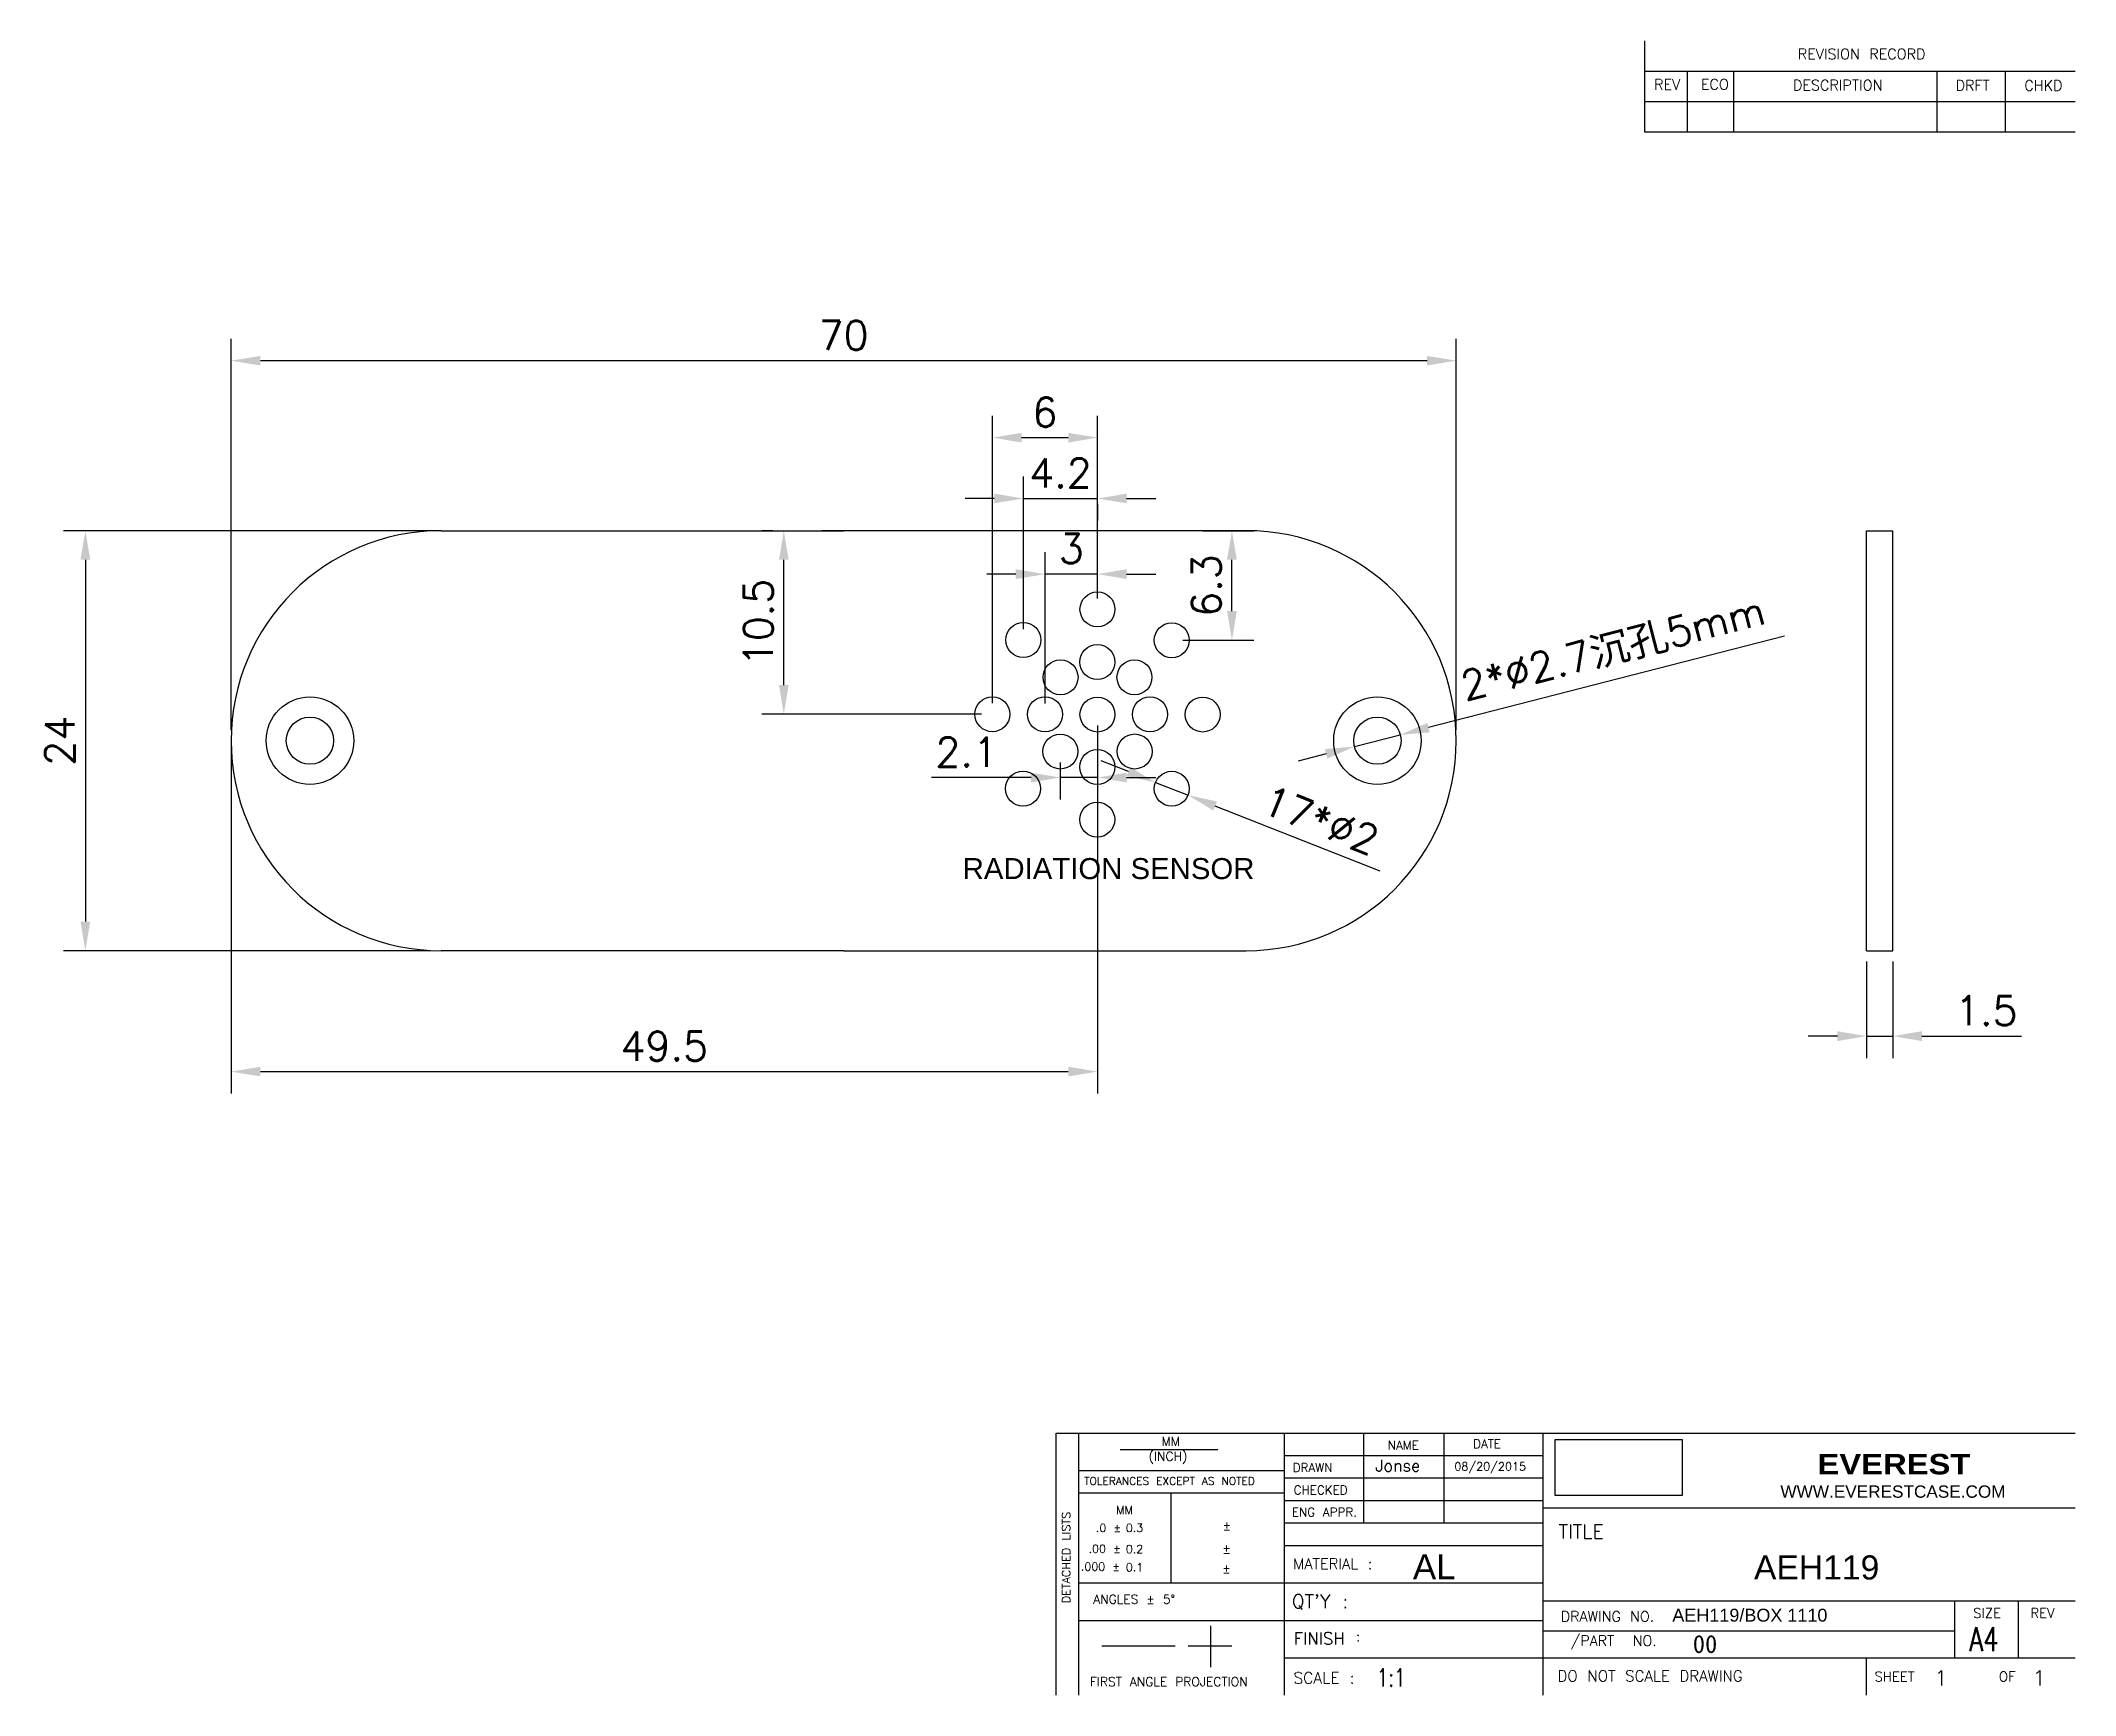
# Model space of a CAD drawing. Header units: millimetres. Extents: x 208 to 701, y 216 to 572.
# Drawn here: x 584.5 to 700.7, y 217.6 to 312.2 of the extents above; entities that cross this region are included whole.
import ezdxf
from ezdxf.enums import TextEntityAlignment as Align

# ---------------------------------------------------------------- set-up
doc = ezdxf.new("R2010")
doc.units = ezdxf.units.MM
for name, color, linetype, lineweight in [('Callout', 3, 'Continuous', 0), ('Contour line', 1, 'Continuous', 15), ('Dimensions Layer', 3, 'Continuous', 13), ('Draw', 7, 'Continuous', 35), ('TEXT', 7, 'Continuous', 20), ('标注', 3, 'Continuous', 0), ('绘图', 7, 'Continuous', 35)]:
    doc.layers.add(name, color=color, linetype=linetype, lineweight=lineweight)
doc.styles.add('_YES', font='ROMANC.SHX', dxfattribs={"height": 1.5})
doc.styles.add('ADESK2', font='romans')
doc.styles.get("Standard").update_dxf_attribs({"font": 'txt.shx'})
doc.styles.add('ÑùÊ½ 1', font='ARIAL.TTF')
doc.dimstyles.new('ISO-25', dxfattribs={"dimtxt": 2.5, "dimasz": 2, "dimexe": 1.25, "dimexo": 0.625, "dimtad": 1, "dimdsep": 46, "dimtxsty": 'Standard', "dimcen": 2.5, "dimclrt": 256, "dimadec": 0, "dimazin": 0, "dimtfac": 1, "dimtmove": 0, "dimatfit": 3, "dimfxl": 0, "dimarcsym": 0})
picture_1 = doc.add_image_def('image1.jpg', size_in_pixel=(1070, 473))

msp = doc.modelspace()

# ---------------------------------------------------------------- texts
at = {"layer": 'TEXT', "lineweight": 25, "ltscale": 0.4, "style": 'ÑùÊ½ 1'}
msp.add_text('RADIATION SENSOR', height=1.2, dxfattribs=at).set_placement((645.489, 264.264), align=Align.CENTER)
at = {"layer": '绘图', "lineweight": 25}
for s, height, p in [('REVISION RECORD', 0.59949, (684.878, 311.112)), ('ECO', 0.5995, (679.341, 309.376)), ('DRFT', 0.5995, (693.892, 309.321)), ('CHKD', 0.5995, (697.819, 309.312)), ('(INCH)', 0.5138, (647.774, 231.025)), ('MM', 0.5138, (648.514, 231.881)), ('NAME', 0.4995, (661.446, 231.663)), ('DRAWN', 0.4995, (656.012, 230.388)), ('TOLERANCES EXCEPT AS NOTED', 0.44533, (644.092, 229.651)), ('CHECKED', 0.4995, (656.068, 229.108)), ('MM ', 0.4625, (645.928, 227.98)), ('ENG APPR.', 0.4995, (655.965, 227.843)), ('.0 %%P ', 0.4625, (644.762, 226.956)), ('0.3', 0.4625, (646.476, 226.956)), (' %%P', 0.5138, (651.544, 227.056)), ('TITLE', 0.7913, (671.199, 226.59)), ('.00 %%P ', 0.4625, (644.349, 225.768)), ('0.2', 0.4625, (646.476, 225.749)), (' %%P', 0.5138, (651.537, 225.736)), ('.000 %%P ', 0.4625, (643.908, 224.744)), ('0.1', 0.4625, (646.476, 224.706)), (' %%P', 0.5138, (651.522, 224.598)), ('MATERIAL :', 0.6151, (656.037, 224.829)), ('ANGLES %%P 5%%d', 0.51385, (644.616, 222.856)), ("QT'Y :", 0.7769, (655.961, 222.604)), ('DRAWING NO.', 0.59311, (671.334, 221.835)), ('FINISH', 0.6937, (656.071, 220.524)), ('/PART  NO.', 0.5931, (671.893, 220.451)), ('FIRST ANGLE PROJECTION', 0.51385, (644.418, 218.147)), ('SCALE :', 0.6474, (656.057, 218.293)), ('DO NOT SCALE DRAWING', 0.62432, (671.146, 218.419))]:
    msp.add_text(s, height=height, dxfattribs=at).set_placement(p)
for s, height, style, p in [('REV', 0.5995, 'ADESK2', (676.665, 309.365)), ('DESCRIPTION', 0.59949, 'ADESK2', (684.6, 309.33)), ('DATE', 0.501, 'ADESK2', (666.319, 231.745)), ('Jonse', 0.6698, 'ADESK2', (660.74, 230.414)), ('08/20/2015', 0.4689, 'ADESK2', (665.247, 230.47)), ('SIZE', 0.5567, 'ADESK2', (694.897, 222.042)), ('REV', 0.5567, 'ADESK2', (698.167, 222.042)), (':', 0.535, '_YES', (659.629, 220.714)), ('SHEET', 0.5567, 'ADESK2', (689.253, 218.416)), ('OF', 0.5567, 'ADESK2', (696.363, 218.419))]:
    msp.add_text(s, height=height, dxfattribs=dict(at, style=style)).set_placement(p)
msp.add_text('DETACHED LISTS', height=0.47103, rotation=90, dxfattribs=at).set_placement((643.304, 222.882))
at = {"layer": '绘图', "lineweight": 25, "width": 0.75}
msp.add_text('A4', height=1.3703, dxfattribs=at).set_placement((694.678, 220.153))
at = {"layer": '绘图', "lineweight": 25}
for s, insert, char_height, width, attachment_point in [('{\\fArial Black|b0|i0|c0|p34;EVEREST}', (690.371, 230.823), 1.17082, 31.12505, 5), ('{\\fArial|b0|i0|c0|p34;WWW.EVERESTCASE.COM}', (690.314, 229.26), 0.70249, 31.12505, 5), ('{\\fArial|b0|i0|c0|p34;AL}', (664.1, 224.971), 1.42735, 31.12505, 5), ('{\\fArial|b0|i0|c0|p34;AEH1\\fArial|b0|i0|c134|p34;19}', (685.952, 224.921), 1.37669, 30.0203, 5), ('{\\fArial|b0|i0|c0|p34;AEH1\\fArial|b0|i0|c134|p34;19/BOX 1110}', (677.705, 222.571), 0.73624, 29.62705, 1), ('{\\fSimSun|b0|i0|c134|p2;00}', (678.875, 221.069), 1.02769, 30.71732, 1)]:
    msp.add_mtext(s, dxfattribs=dict(at, insert=insert, char_height=char_height, width=width, attachment_point=attachment_point))
at = {"layer": '绘图', "lineweight": 25, "width": 0.75}
msp.add_attdef('1:1', (660.816, 218.122), '', height=1.028, dxfattribs=at)
at = {"layer": '绘图', "lineweight": 25}
for p, s in [((692.686, 218.193), 'X'), ((698.298, 218.193), 'Y')]:
    msp.add_attdef('1', p, s, height=0.856, dxfattribs=at)

# ---------------------------------------------------------------- blocks, each defined once
blk = doc.blocks.new('*D27')
at = {"layer": 'Callout', "color": 0, "lineweight": -2}
for p, q in [((606.73, 284.17), (585.77, 284.17)), ((587.02, 282.51), (587.02, 261.84)), ((606.73, 260.17), (585.77, 260.17))]:
    blk.add_line(p, q, dxfattribs=at)
at = {"layer": 'Callout', "color": 0, "lineweight": 25}
for points in [[(586.74, 282.51), (587.3, 282.51), (587.02, 284.17)], [(586.74, 261.84), (587.3, 261.84), (587.02, 260.17)]]:
    blk.add_solid(points, dxfattribs=at)
at = {"layer": 'Defpoints', "color": 0, "lineweight": 25}
for p in [(607.35, 284.17), (587.02, 260.17), (607.35, 260.17)]:
    blk.add_point(p, dxfattribs=at)
at = {"layer": 'Callout', "lineweight": 25, "insert": (585.56, 272.17), "char_height": 1.667, "attachment_point": 5, "rotation": 90}
blk.add_mtext('24', dxfattribs=at)
blk = doc.blocks.new('*D28')
at = {"layer": 'Callout', "color": 0, "lineweight": -2}
for p, q in [((595.35, 272.8), (595.35, 295.14)), ((665.35, 272.8), (665.35, 295.14)), ((597.02, 293.89), (663.69, 293.89))]:
    blk.add_line(p, q, dxfattribs=at)
at = {"layer": 'Callout', "color": 0, "lineweight": 25}
for points in [[(597.02, 294.16), (597.02, 293.61), (595.35, 293.89)], [(663.69, 294.16), (663.69, 293.61), (665.35, 293.89)]]:
    blk.add_solid(points, dxfattribs=at)
at = {"layer": 'Defpoints', "color": 0, "lineweight": 25}
for p in [(665.35, 293.89), (595.35, 272.17), (665.35, 272.17)]:
    blk.add_point(p, dxfattribs=at)
at = {"layer": 'Callout', "lineweight": 25, "insert": (630.35, 295.34), "char_height": 1.667, "attachment_point": 5}
blk.add_mtext('70', dxfattribs=at)
blk = doc.blocks.new('*D31')
at = {"layer": 'Callout', "color": 0, "lineweight": -2}
for p, q in [((688.8, 259.55), (688.8, 254.04)), ((690.3, 259.55), (690.3, 254.04)), ((687.14, 255.29), (685.47, 255.29)), ((688.8, 255.29), (690.3, 255.29)), ((691.97, 255.29), (697.66, 255.29))]:
    blk.add_line(p, q, dxfattribs=at)
at = {"layer": 'Callout', "color": 0, "lineweight": 25}
for points in [[(687.14, 255.57), (687.14, 255.01), (688.8, 255.29)], [(691.97, 255.57), (691.97, 255.01), (690.3, 255.29)]]:
    blk.add_solid(points, dxfattribs=at)
at = {"layer": 'Defpoints', "color": 0, "lineweight": 25}
for p in [(688.8, 260.17), (690.3, 260.17), (690.3, 255.29)]:
    blk.add_point(p, dxfattribs=at)
at = {"layer": 'Callout', "lineweight": 25, "insert": (695.65, 256.75), "char_height": 1.667, "attachment_point": 5}
blk.add_mtext('1.5', dxfattribs=at)
blk = doc.blocks.new('*D52')
at = {"layer": 'Callout', "color": 0, "lineweight": -2}
for p, q in [((595.35, 272.17), (595.35, 252.01)), ((644.86, 273.04), (644.86, 252.01)), ((643.19, 253.26), (597.02, 253.26))]:
    blk.add_line(p, q, dxfattribs=at)
at = {"layer": 'Callout', "color": 0, "lineweight": 25}
for points in [[(597.02, 253.54), (597.02, 252.99), (595.35, 253.26)], [(643.19, 253.54), (643.19, 252.99), (644.86, 253.26)]]:
    blk.add_solid(points, dxfattribs=at)
at = {"layer": 'Defpoints', "color": 0, "lineweight": 25}
for p in [(644.86, 273.67), (595.35, 272.8), (595.35, 253.26)]:
    blk.add_point(p, dxfattribs=at)
at = {"layer": 'Callout', "lineweight": 25, "insert": (620.1, 254.72), "char_height": 1.667, "attachment_point": 5}
blk.add_mtext('49.5', dxfattribs=at)
blk = doc.blocks.new('*D53')
at = {"layer": 'Callout', "color": 0, "lineweight": -2}
for p, q in [((626.31, 284.17), (625.68, 284.17)), ((626.93, 275.35), (626.93, 282.51)), ((638.23, 273.69), (625.68, 273.69))]:
    blk.add_line(p, q, dxfattribs=at)
at = {"layer": 'Callout', "color": 0, "lineweight": 25}
for points in [[(626.66, 282.51), (627.21, 282.51), (626.93, 284.17)], [(626.66, 275.35), (627.21, 275.35), (626.93, 273.69)]]:
    blk.add_solid(points, dxfattribs=at)
at = {"layer": 'Defpoints', "color": 0, "lineweight": 25}
for p in [(626.93, 284.17), (626.93, 284.17), (638.85, 273.69)]:
    blk.add_point(p, dxfattribs=at)
at = {"layer": 'Callout', "lineweight": 25, "insert": (625.48, 278.93), "char_height": 1.667, "attachment_point": 5, "rotation": 90}
blk.add_mtext('10.5', dxfattribs=at)
blk = doc.blocks.new('*D104')
at = {"layer": 'Defpoints', "color": 0, "lineweight": 25}
for p in [(641.86, 281.69), (644.86, 279.67), (641.86, 273.68)]:
    blk.add_point(p, dxfattribs=at)
at = {"layer": 'Dimensions Layer', "color": 0, "lineweight": -2}
for p, q in [((641.86, 274.3), (641.86, 282.94)), ((644.86, 280.3), (644.86, 282.94)), ((640.19, 281.69), (638.53, 281.69)), ((644.86, 281.69), (641.86, 281.69)), ((646.52, 281.69), (648.19, 281.69))]:
    blk.add_line(p, q, dxfattribs=at)
at = {"layer": 'Dimensions Layer', "color": 0, "lineweight": 25}
for points in [[(640.19, 281.97), (640.19, 281.41), (641.86, 281.69)], [(646.52, 281.97), (646.52, 281.41), (644.86, 281.69)]]:
    blk.add_solid(points, dxfattribs=at)
at = {"layer": 'Dimensions Layer', "lineweight": 25, "insert": (643.36, 283.15), "char_height": 1.67, "attachment_point": 5}
blk.add_mtext('3', dxfattribs=at)
blk = doc.blocks.new('*D105')
at = {"layer": 'Defpoints', "color": 0, "lineweight": 25}
for p in [(644.86, 289.49), (644.86, 279.67), (638.85, 273.69)]:
    blk.add_point(p, dxfattribs=at)
at = {"layer": 'Dimensions Layer', "color": 0, "lineweight": -2}
for p, q in [((638.85, 274.31), (638.85, 290.74)), ((644.86, 280.3), (644.86, 290.74)), ((640.52, 289.49), (643.19, 289.49))]:
    blk.add_line(p, q, dxfattribs=at)
at = {"layer": 'Dimensions Layer', "color": 0, "lineweight": 25}
for points in [[(640.52, 289.76), (640.52, 289.21), (638.85, 289.49)], [(643.19, 289.76), (643.19, 289.21), (644.86, 289.49)]]:
    blk.add_solid(points, dxfattribs=at)
at = {"layer": 'Dimensions Layer', "lineweight": 25, "insert": (641.85, 290.94), "char_height": 1.67, "attachment_point": 5}
blk.add_mtext('6', dxfattribs=at)
blk = doc.blocks.new('*D106')
at = {"layer": 'Defpoints', "color": 0, "lineweight": 25}
for p in [(644.86, 273.67), (642.73, 271.55), (642.73, 270.07)]:
    blk.add_point(p, dxfattribs=at)
at = {"layer": 'Dimensions Layer', "color": 0, "lineweight": -2}
for p, q in [((644.86, 273.04), (644.86, 268.82)), ((642.73, 270.93), (642.73, 268.82)), ((641.06, 270.07), (635.37, 270.07)), ((644.86, 270.07), (642.73, 270.07)), ((646.52, 270.07), (648.19, 270.07))]:
    blk.add_line(p, q, dxfattribs=at)
at = {"layer": 'Dimensions Layer', "color": 0, "lineweight": 25}
for points in [[(641.06, 270.34), (641.06, 269.79), (642.73, 270.07)], [(646.52, 270.34), (646.52, 269.79), (644.86, 270.07)]]:
    blk.add_solid(points, dxfattribs=at)
at = {"layer": 'Dimensions Layer', "lineweight": 25, "insert": (637.38, 271.52), "char_height": 1.667, "attachment_point": 5}
blk.add_mtext('2.1', dxfattribs=at)
blk = doc.blocks.new('*D107')
at = {"layer": 'Defpoints', "color": 0, "lineweight": 25}
for p in [(644.86, 286.31), (644.86, 286.01), (640.62, 277.93)]:
    blk.add_point(p, dxfattribs=at)
at = {"layer": 'Dimensions Layer', "color": 0, "lineweight": -2}
for p, q in [((640.62, 278.55), (640.62, 287.26)), ((638.96, 286.01), (637.29, 286.01)), ((640.62, 286.01), (644.86, 286.01)), ((646.52, 286.01), (648.19, 286.01)), ((644.86, 285.68), (644.86, 284.76))]:
    blk.add_line(p, q, dxfattribs=at)
at = {"layer": 'Dimensions Layer', "color": 0, "lineweight": 25}
for points in [[(638.96, 286.29), (638.96, 285.74), (640.62, 286.01)], [(646.52, 286.29), (646.52, 285.74), (644.86, 286.01)]]:
    blk.add_solid(points, dxfattribs=at)
at = {"layer": 'Dimensions Layer', "lineweight": 25, "insert": (642.74, 287.47), "char_height": 1.667, "attachment_point": 5}
blk.add_mtext('4.2', dxfattribs=at)
blk = doc.blocks.new('*D109')
at = {"layer": 'Defpoints', "color": 0, "lineweight": 25}
for p in [(650.25, 284.17), (652.54, 284.17), (649.1, 277.91)]:
    blk.add_point(p, dxfattribs=at)
at = {"layer": 'Dimensions Layer', "color": 0, "lineweight": -2}
for p, q in [((650.88, 284.17), (653.79, 284.17)), ((652.54, 279.58), (652.54, 282.51)), ((649.73, 277.91), (653.79, 277.91))]:
    blk.add_line(p, q, dxfattribs=at)
at = {"layer": 'Dimensions Layer', "color": 0, "lineweight": 25}
for points in [[(652.26, 282.51), (652.82, 282.51), (652.54, 284.17)], [(652.26, 279.58), (652.82, 279.58), (652.54, 277.91)]]:
    blk.add_solid(points, dxfattribs=at)
at = {"layer": 'Dimensions Layer', "lineweight": 25, "insert": (651.08, 281.04), "char_height": 1.667, "attachment_point": 5, "rotation": 90}
blk.add_mtext('6.3', dxfattribs=at)
blk = doc.blocks.new('*D110')
at = {"layer": 'Defpoints', "color": 0, "lineweight": 25}
for p in [(648.17, 269.79), (650.03, 269.06)]:
    blk.add_point(p, dxfattribs=at)
at = {"layer": 'Dimensions Layer', "color": 0, "lineweight": -2}
for p, q in [((646.62, 270.41), (645.07, 271.02)), ((648.17, 269.79), (650.03, 269.06)), ((661.01, 264.71), (651.58, 268.44))]:
    blk.add_line(p, q, dxfattribs=at)
at = {"layer": 'Dimensions Layer', "color": 0, "lineweight": 25}
for points in [[(646.73, 270.66), (646.52, 270.15), (648.17, 269.79)], [(651.68, 268.7), (651.48, 268.18), (650.03, 269.06)]]:
    blk.add_solid(points, dxfattribs=at)
at = {"layer": 'Dimensions Layer', "lineweight": 25, "insert": (657.61, 267.62), "char_height": 1.667, "attachment_point": 5, "rotation": 338.3976}
blk.add_mtext('17*∅2', dxfattribs=at)
blk = doc.blocks.new('*D123')
at = {"layer": 'Defpoints', "color": 0, "lineweight": 25}
for p in [(662.16, 272.51), (659.54, 271.84)]:
    blk.add_point(p, dxfattribs=at)
at = {"layer": '标注', "color": 0, "lineweight": -2}
for p, q in [((684.11, 278.14), (663.77, 272.92)), ((659.54, 271.84), (662.16, 272.51)), ((657.93, 271.42), (656.32, 271.01))]:
    blk.add_line(p, q, dxfattribs=at)
at = {"layer": '标注', "color": 0, "lineweight": 25}
for points in [[(663.71, 273.19), (663.84, 272.65), (662.16, 272.51)], [(657.86, 271.69), (658, 271.15), (659.54, 271.84)]]:
    blk.add_solid(points, dxfattribs=at)
at = {"layer": '标注', "lineweight": 25, "insert": (674.33, 277.38), "char_height": 1.6667, "attachment_point": 5, "rotation": 14.3982}
blk.add_mtext('2*∅2.7沉孔5mm', dxfattribs=at)

# ---------------------------------------------------------------- dimensions: what is measured, and where the dimension line sits
at = {"layer": 'Callout', "lineweight": 25}
dim = msp.add_linear_dim(base=(665.353, 293.886), p1=(595.353, 272.173), p2=(665.353, 272.173), dimstyle='ISO-25', override={"dimtxt": 1.6667, "dimasz": 1.6667, "dimgap": 0.6245}, dxfattribs=at)
dim.commit()
dim.dimension.update_dxf_attribs({"geometry": '*D28', "text_midpoint": (630.353, 293.886), "dimtype": 160})
for base, p1, p2, override, picture, middle in [((587.019, 260.173), (607.353, 284.173), (607.353, 260.173), {"dimtxt": 1.6667, "dimasz": 1.6667, "dimgap": 0.6245}, '*D27', (585.561, 272.173)), ((626.935, 284.173), (638.852, 273.686), (626.935, 284.173), {"dimtxt": 1.6667, "dimasz": 1.6667, "dimgap": 0.6245, "dimdec": 1}, '*D53', (625.477, 278.929))]:
    dim = msp.add_linear_dim(base=base, p1=p1, p2=p2, angle=90, dimstyle='ISO-25', override=override, dxfattribs=at)
    dim.commit()
    dim.dimension.update_dxf_attribs({"geometry": picture, "text_midpoint": middle})
for base, p1, p2, picture, middle in [((595.353, 253.264), (644.857, 273.669), (595.353, 272.798), '*D52', (620.105, 254.722)), ((690.303, 255.291), (688.803, 260.173), (690.303, 260.173), '*D31', (695.65, 256.749))]:
    dim = msp.add_linear_dim(base=base, p1=p1, p2=p2, dimstyle='ISO-25', override={"dimtxt": 1.6667, "dimasz": 1.6667, "dimgap": 0.6245}, dxfattribs=at)
    dim.commit()
    dim.dimension.update_dxf_attribs({"geometry": picture, "text_midpoint": middle})
at = {"layer": 'Dimensions Layer', "lineweight": 25}
for base, p1, p2, override, picture, middle in [((644.85736, 289.48685), (638.85239, 273.68572), (644.85736, 279.67215), {"dimtxt": 1.6667, "dimasz": 1.6667, "dimgap": 0.6245}, '*D105', (641.85487, 289.48685)), ((644.857, 286.015), (640.623, 277.927), (644.857, 286.307), {"dimtxt": 1.6667, "dimasz": 1.6667, "dimgap": 0.6245, "dimdec": 1}, '*D107', (642.74, 286.015))]:
    dim = msp.add_linear_dim(base=base, p1=p1, p2=p2, dimstyle='ISO-25', override=override, dxfattribs=at)
    dim.commit()
    dim.dimension.update_dxf_attribs({"geometry": picture, "text_midpoint": middle, "dimtype": 160})
for base, p1, p2, override, picture, middle in [((641.859, 281.691), (644.857, 279.672), (641.859, 273.677), {"dimtxt": 1.6667, "dimasz": 1.6667, "dimgap": 0.6245}, '*D104', (643.358, 283.149)), ((642.731, 270.066), (644.857, 273.669), (642.731, 271.554), {"dimtxt": 1.6667, "dimasz": 1.6667, "dimgap": 0.6245, "dimdec": 1}, '*D106', (637.384, 271.524))]:
    dim = msp.add_linear_dim(base=base, p1=p1, p2=p2, dimstyle='ISO-25', override=override, dxfattribs=at)
    dim.commit()
    dim.dimension.update_dxf_attribs({"geometry": picture, "text_midpoint": middle})
dim = msp.add_linear_dim(base=(652.538, 284.173), p1=(649.103, 277.914), p2=(650.252, 284.173), angle=90, dimstyle='ISO-25', override={"dimtxt": 1.6667, "dimasz": 1.6667, "dimgap": 0.6245, "dimdec": 1}, dxfattribs=at)
dim.commit()
dim.dimension.update_dxf_attribs({"geometry": '*D109', "text_midpoint": (651.08, 281.043)})
dim = msp.add_diameter_dim_2p(p1=(648.173, 269.791), p2=(650.032, 269.055), text='17*<>', dimstyle='ISO-25', override={"dimtxt": 1.6667, "dimasz": 1.6667, "dimgap": 0.6245}, dxfattribs=at)
dim.commit()
dim.dimension.update_dxf_attribs({"geometry": '*D110', "text_midpoint": (657.606, 267.624)})
at = {"layer": '标注', "lineweight": 25}
dim = msp.add_diameter_dim_2p(p1=(659.545, 271.837), p2=(662.16, 272.509), text='2*<>沉孔5mm', dimstyle='ISO-25', override={"dimtxt": 1.6667, "dimasz": 1.6667, "dimgap": 0.6245}, dxfattribs=at)
dim.commit()
dim.dimension.update_dxf_attribs({"geometry": '*D123', "text_midpoint": (674.326, 277.381)})

# ---------------------------------------------------------------- linework, layer by layer
at = {"layer": 'Contour line', "lineweight": 25}
for centre in [(644.857, 279.672), (640.623, 277.927), (649.103, 277.914), (642.743, 275.795), (644.848, 276.666), (646.971, 275.794), (638.852, 273.686), (641.859, 273.677), (644.857, 273.669), (647.855, 273.678), (650.861, 273.669), (642.731, 271.554), (646.983, 271.555), (644.849, 270.67), (640.599, 269.435), (649.103, 269.423), (644.84, 267.664)]:
    msp.add_circle(centre, 1, dxfattribs=at)
at = {"layer": 'Draw', "lineweight": 25}
for p, q in [((607.353, 284.173), (630.353, 284.173)), ((652.728, 284.173), (629.103, 284.173)), ((653.353, 284.173), (630.353, 284.173)), ((688.803, 284.173), (690.303, 284.173)), ((688.803, 260.173), (688.803, 284.173)), ((690.303, 260.173), (690.303, 284.173)), ((630.353, 260.173), (607.353, 260.173)), ((630.353, 260.173), (653.353, 260.173)), ((688.803, 260.173), (690.303, 260.173))]:
    msp.add_line(p, q, dxfattribs=at)
for centre, start, end in [((607.353, 272.173), 90, 270), ((653.353, 272.173), 270, 90)]:
    msp.add_arc(centre, 12, start, end, dxfattribs=at)
at = {"layer": '绘图', "lineweight": 25}
for p, q in [((676.11, 312.172), (676.11, 306.969)), ((676.11, 310.438), (700.732, 310.438)), ((678.58, 306.969), (678.58, 310.438)), ((681.216, 306.969), (681.216, 310.438)), ((692.839, 306.969), (692.839, 310.438)), ((696.734, 306.969), (696.734, 310.438)), ((676.11, 308.703), (700.732, 308.703)), ((676.11, 306.969), (700.732, 306.969)), ((642.496, 217.624), (642.496, 232.611)), ((642.496, 232.611), (700.732, 232.611)), ((643.781, 217.624), (643.781, 232.611)), ((655.52, 232.611), (655.52, 217.624)), ((660.073, 227.474), (660.073, 232.611)), ((664.676, 227.474), (664.676, 232.611)), ((670.329, 217.624), (670.329, 232.611)), ((651.74, 231.653), (646.161, 231.653)), ((643.781, 230.47), (655.52, 230.47)), ((655.52, 231.328), (670.329, 231.328)), ((643.781, 229.186), (655.52, 229.186)), ((649.064, 224.047), (649.064, 229.186)), ((655.52, 230.043), (670.329, 230.043)), ((655.52, 228.759), (670.329, 228.759)), ((670.329, 228.329), (700.732, 228.329)), ((655.52, 227.474), (670.329, 227.474)), ((655.52, 226.188), (670.329, 226.188)), ((643.781, 224.047), (670.329, 224.047)), ((670.329, 223.019), (700.732, 223.019)), ((693.85, 219.765), (693.85, 223.019)), ((697.478, 219.765), (697.478, 223.019)), ((643.781, 221.906), (670.329, 221.906)), ((651.308, 221.594), (651.308, 219.227)), ((670.329, 221.314), (693.85, 221.314)), ((645.102, 220.456), (649.292, 220.456)), ((650.033, 220.456), (652.538, 220.456)), ((655.52, 219.765), (670.329, 219.765)), ((670.329, 219.765), (700.732, 219.765)), ((688.801, 217.624), (688.801, 219.765))]:
    msp.add_line(p, q, dxfattribs=at)
for centre, radius in [((599.853, 272.173), 2.5), ((660.853, 272.173), 2.5), ((599.853, 272.173), 1.35), ((660.853, 272.173), 1.35)]:
    msp.add_circle(centre, radius, dxfattribs=at)

msp.set_redraw_order([(e.dxf.handle, doc.entitydb.next_handle()) for e in msp.query("TEXT MTEXT ATTDEF DIMENSION ARC_DIMENSION")])  # texts and dimensions are drawn at this point

# ---------------------------------------------------------------- pictures from other files: only their frames are drawn
at = {"layer": '绘图', "lineweight": 25}
image = msp.add_image(picture_1, insert=(671.015, 229.034), size_in_units=(7.247, 3.204), dxfattribs=at)
image.dxf.flags = 7

doc.saveas('drawing.dxf')
